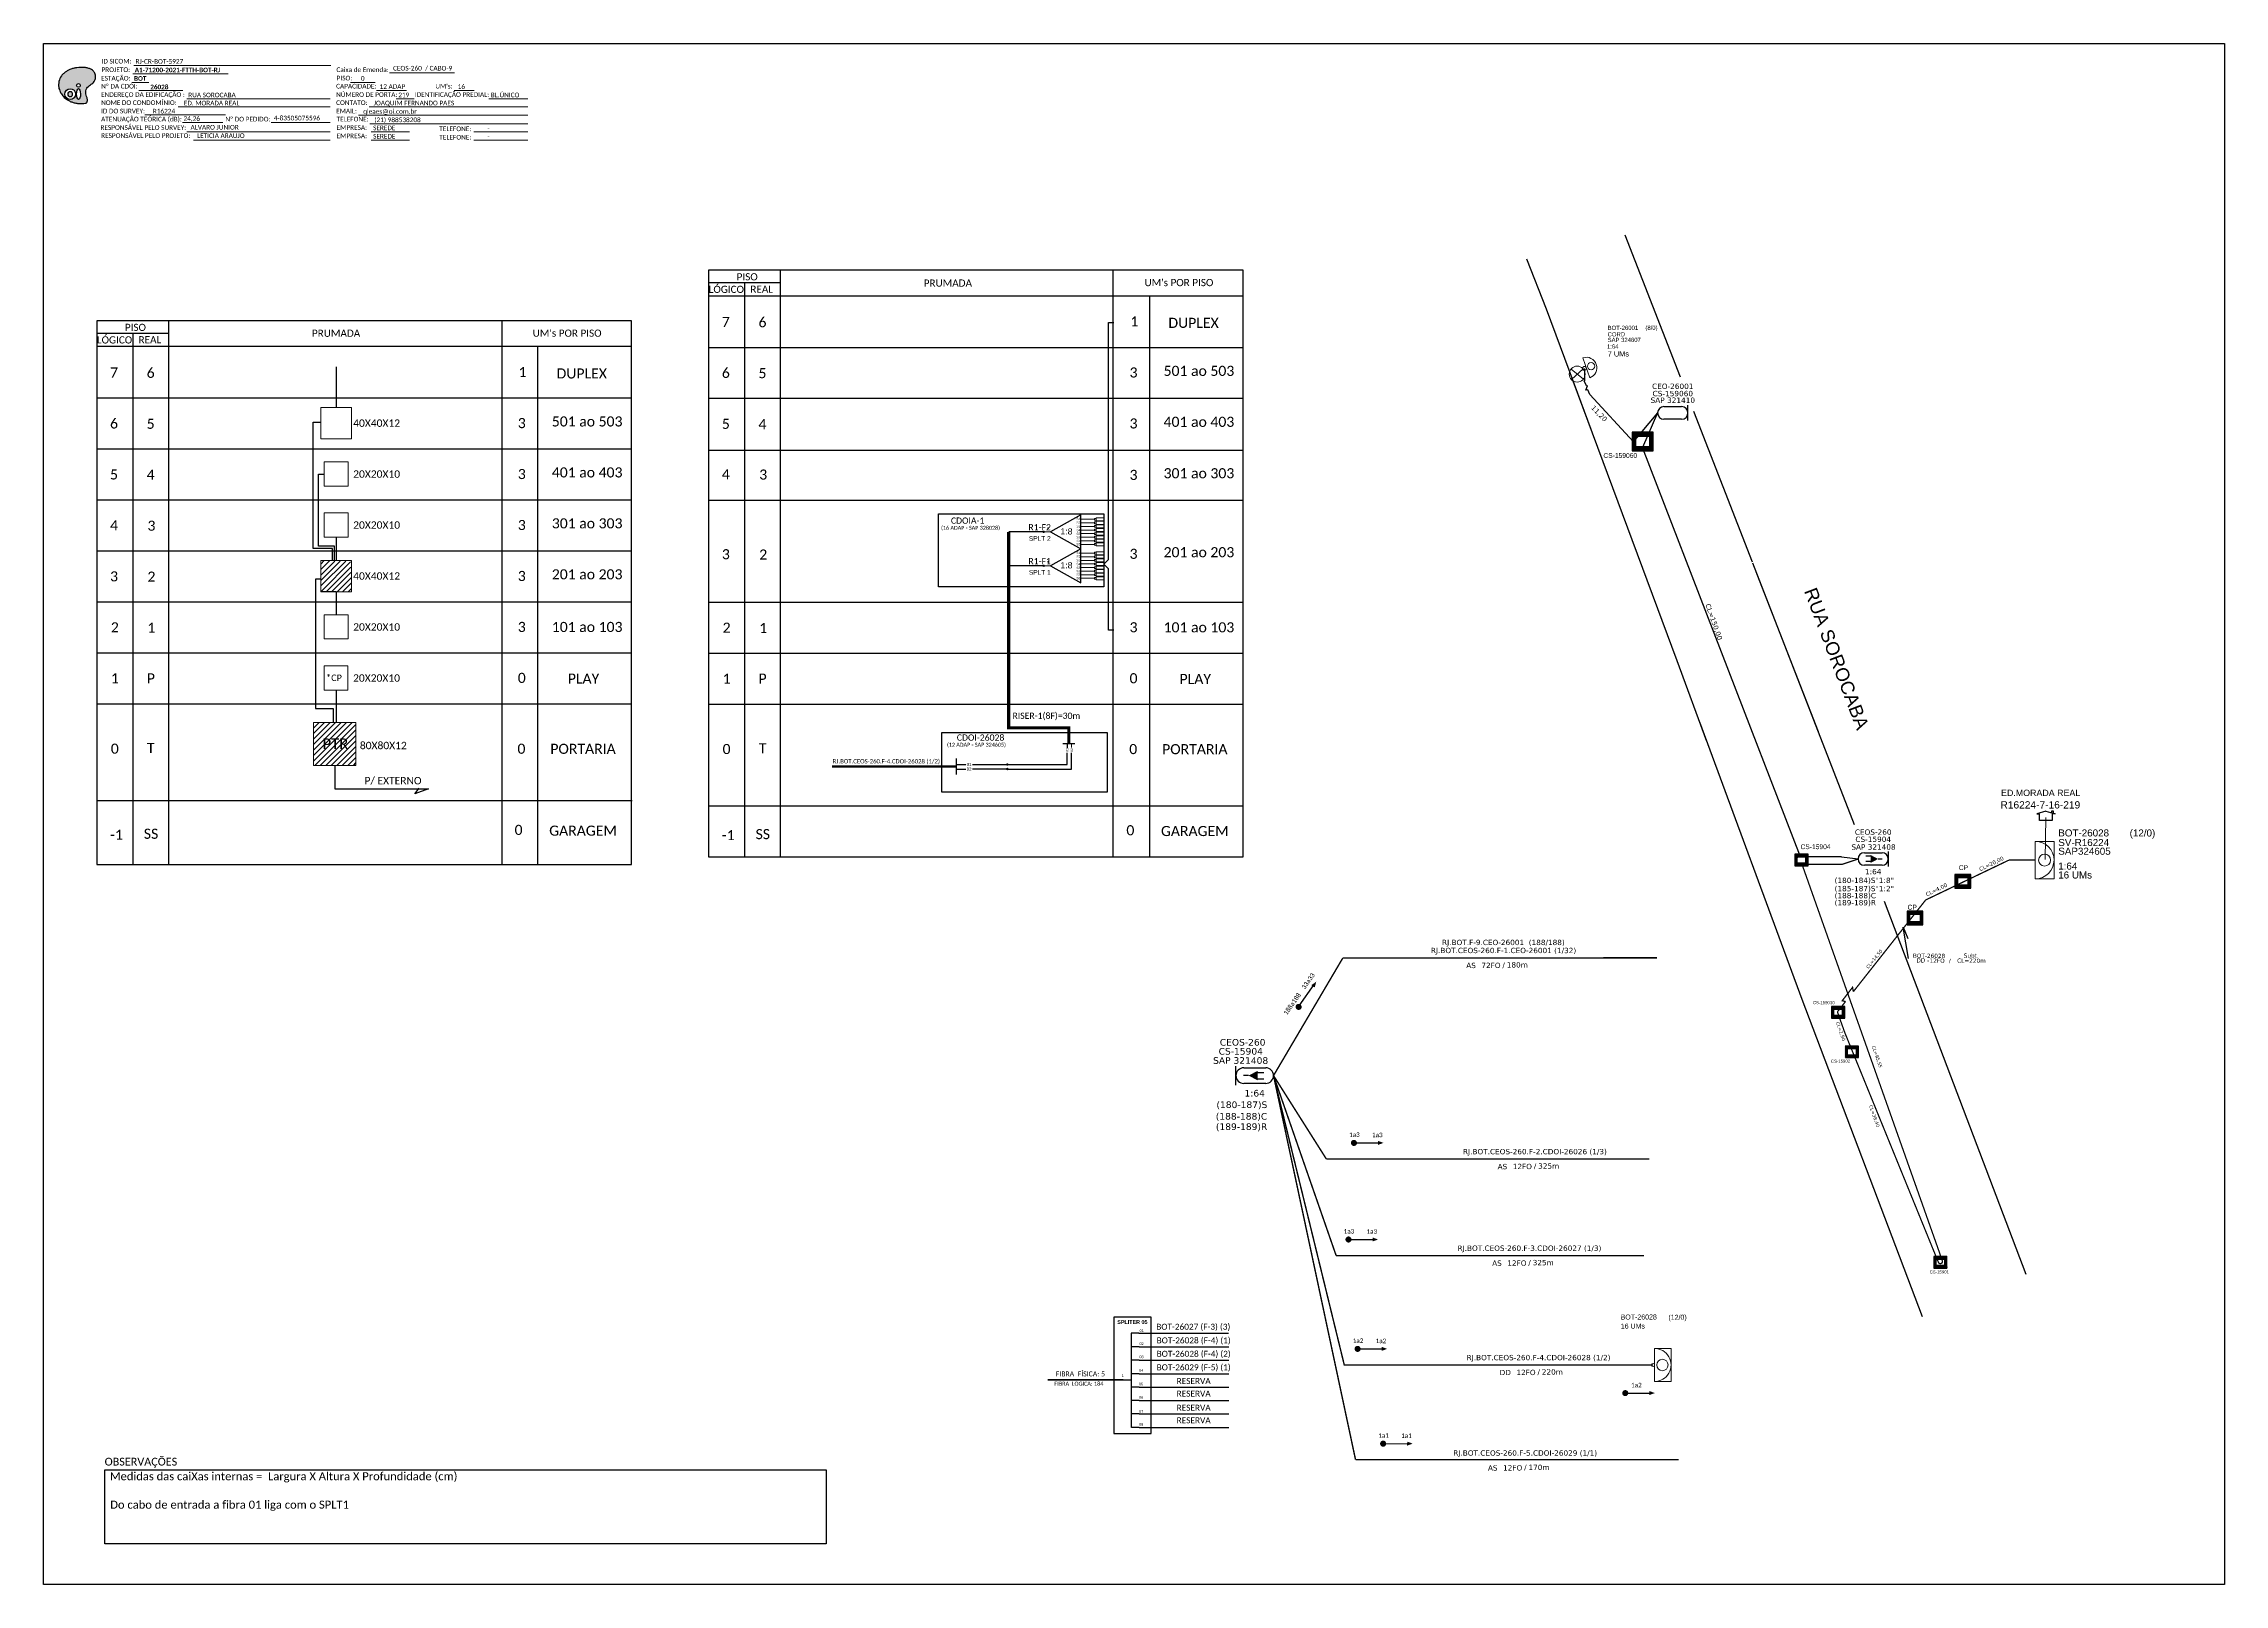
# Paper-space layout 'CDOI-26028' of a CAD drawing. Extents: x 1228 to 2964, y -139 to 1086.
# The model-space entities are those that its viewports show. They can reach past a viewport. Long polylines and large blocks are cut down to what shows.
import ezdxf
from ezdxf.enums import TextEntityAlignment as Align

# ---------------------------------------------------------------- set-up
doc = ezdxf.new("R2010")
doc.units = 0
doc.linetypes.add('PHANTOM2', pattern=[1.25, 0.625, -0.125, 0.125, -0.125, 0.125, -0.125])
for name, color, linetype in [('10.1-Caixas Subterrâneas', 5, 'Continuous'), ('20.4-CEOS', 1, 'Continuous'), ('20.5-CEO', 1, 'Continuous'), ('30.4-Selo', 7, 'Continuous'), ('CAP a instalar', 1, 'Continuous'), ('celulas gpon', 7, 'Continuous'), ('label_cabos', 7, 'Continuous'), ('Legenda', 1, 'Continuous'), ('locais legendas', 7, 'Continuous'), ('QUADRA', 7, 'Continuous'), ('SETA', 7, 'Continuous'), ('Subida Lateral', 5, 'Continuous'), ('surveys', 7, 'Continuous'), ('surveys legendas', 7, 'Continuous')]:
    doc.layers.add(name, color=color, linetype=linetype)
for name, color, linetype, lineweight in [('10.4-Postes', 1, 'Continuous', 0), ("20.0-LEGENDA DOS CDO'S", 1, 'Continuous', 0), ('20.1-CDO_INTERIOR', 1, 'Continuous', 0), ('20.2-CDO_POSTE', 1, 'Continuous', 5), ('40.1-ETIQUETAS', 1, 'Continuous', 20), ('Segmento Logradouro Texto', 238, 'Continuous', 0)]:
    doc.layers.add(name, color=color, linetype=linetype, lineweight=lineweight)
doc.layers.add('DROP DE CLIENTE', color=140, linetype='Continuous', plot=False)
doc.layers.add('EXTRA', color=50, linetype='Continuous', plot=False)
doc.styles.add('ARIAL', font='arial.ttf')
doc.styles.add('DIGICADE', font='arial.ttf')
doc.styles.add('siredit', font='verdana.ttf')
doc.styles.add('WMF-Calibri0', font='calibri.ttf')
doc.styles.add('WMF-Calibri1', font='calibrib.ttf')
doc.linetypes.add('FENCELINE1', pattern='A,0.25,-0.1,[133,ltypeshp.shx,S=0.1,R=0,X=-0.1,Y=0],-0.1,1', length=1.45)
doc.linetypes.add('RESERVA', pattern='A,0.5,-0.15,["RESERVA",Standard,S=0.18,R=0,X=0,Y=-0.1],-1.3', length=1.95)

# ---------------------------------------------------------------- blocks, each defined once
blk = doc.blocks.new('OI')
h = blk.add_hatch(color=40)
edge = h.paths.add_edge_path()
edge.add_spline(control_points=[(4.35, -0.67), (3.92, -0.99), (3.26, -1.5), (2.81, -2.59), (2.9, -3.5), (3.06, -4.27), (3.31, -4.85), (3.37, -5.39), (3.4, -5.88), (3.2, -6.4), (2.54, -6.61), (1.65, -6.63), (0.55, -6.67), (-0.56, -6.42), (-1.61, -6.14), (-2.77, -5.61), (-3.92, -4.77), (-4.89, -3.7), (-5.34, -2.65), (-5.6, -1.94), (-5.85, -0.96), (-5.71, 0.47), (-5.1, 2.02), (-4.14, 3.02), (-3.3, 3.61), (-2.37, 4.16), (-1.36, 4.44), (-0.56, 4.7), (0.79, 4.85), (2.24, 4.97), (3.79, 4.57), (4.67, 4.21), (5.44, 3.65), (5.76, 2.99), (6.03, 2.21), (6.01, 1.46), (5.72, 0.64), (5.31, 0.08), (4.88, -0.38), (4.51, -0.55), (4.35, -0.67)], knot_values=[0, 0, 0, 0, 1.60434, 2.417191, 3.427595, 4.282808, 4.776746, 5.304182, 5.888771, 6.258406, 6.858137, 7.79129, 8.986195, 10.124242, 11.187857, 12.242908, 13.953784, 15.414161, 16.515391, 17.349188, 17.675853, 19.552021, 21.515531, 22.568638, 23.63245, 24.621084, 25.782718, 26.745347, 27.142653, 29.870543, 31.004649, 31.921532, 32.709589, 33.801391, 34.042471, 35.192333, 35.971461, 36.628871, 37.254359, 37.836911, 37.836911, 37.836911, 37.836911], degree=3, periodic=0)
h.paths.add_polyline_path([(1.13, -0.87, -1), (-0.04, -0.87, -1)], flags=16)
edge = h.paths.add_edge_path(flags=16)
edge.add_ellipse((0.56, -3.59), major_axis=(-0.02, 1.71), ratio=0.361305, start_angle=0, end_angle=360)
h.paths.add_polyline_path([(-0.36, -3.62, -1), (-3.8, -3.62, -1)], flags=16)
edge = h.paths.add_edge_path(flags=0)
edge.add_ellipse((-2.08, -3.62), major_axis=(0, 0.885), ratio=0.758294, start_angle=0, end_angle=360)
at = {"color": 40}
for centre, radius in [((-2.08, -3.62), 1.72), ((0.54, -0.87), 0.587)]:
    blk.add_circle(centre, radius, dxfattribs=at)
blk.add_ellipse((-2.08, -3.62), major_axis=(0, 0.885), ratio=0.758294, start_param=-3.141592653589792, end_param=3.141592653589792, dxfattribs=at)
blk.add_ellipse((0.56, -3.59), major_axis=(-0.02, 1.71), ratio=0.361305, dxfattribs=at)
at = {"color": 40, "start_tangent": (-0.800898, -0.598801), "end_tangent": (-0.800898, -0.598801)}
blk.add_spline([(4.35, -0.67), (3.2, -1.78), (2.9, -2.54), (2.92, -3.55), (3.12, -4.38), (3.28, -4.85), (3.37, -5.37), (3.35, -5.95), (3.2, -6.29), (2.66, -6.55), (1.73, -6.63), (0.54, -6.62), (-0.58, -6.41), (-1.6, -6.11), (-2.56, -5.67), (-3.95, -4.67), (-4.89, -3.56), (-5.37, -2.56), (-5.64, -1.78), (-5.72, -1.46), (-5.63, 0.42), (-4.84, 2.22), (-4.13, 2.99), (-3.27, 3.62), (-2.4, 4.09), (-1.3, 4.47), (-0.37, 4.72), (0.02, 4.77), (2.75, 4.8), (3.85, 4.53), (4.69, 4.16), (5.31, 3.68), (5.85, 2.73), (5.93, 2.5), (5.94, 1.35), (5.67, 0.62), (5.29, 0.08), (4.84, -0.36), (4.35, -0.67)], degree=3, dxfattribs=at)
blk = doc.blocks.new('SURVEY_SURVEY')
for p, q in [((0, 0.0000127), (-0.0000126, 0.000009)), ((-0.0000126, 0.000009), (-0.0000086, 0.000009)), ((-0.0000086, 0), (-0.0000086, 0.000009)), ((0.0000086, 0), (-0.0000086, 0)), ((0, 0.0000127), (0.0000126, 0.000009)), ((0.0000084, 0.0000132), (0.0000098, 0.0000132)), ((0.0000084, 0.0000103), (0.0000084, 0.0000132)), ((0.0000126, 0.000009), (0.0000086, 0.000009)), ((0.0000086, 0.000009), (0.0000086, 0)), ((0.0000098, 0.0000132), (0.0000098, 0.0000099))]:
    blk.add_line(p, q)
blk = doc.blocks.new('*U91')
at = {"layer": '20.4-CEOS', "color": 7, "style": 'siredit'}
for tag, p in [('FIBRAS_SPLITTER', (0, 0)), ('FIBRAS_TOP_C', (0, -4.13)), ('RESERVA_FINAIS', (0, -5.46))]:
    blk.add_attdef(tag, p, '', height=1.01, dxfattribs=at)
for tag, p, flags in [('ID_ATIVIDADE', (0, -6.77), 3), ('FATOR', (0, -8.09), 1), ('QTDE', (0, -9.4), 1), ('FID', (0, -10.71), 1)]:
    blk.add_attdef(tag, p, '', height=1.01, dxfattribs=dict(at, flags=flags))
blk = doc.blocks.new('*U93')
at = {"layer": '20.4-CEOS', "color": 7, "style": 'siredit'}
blk.add_attdef('FIBRAS_SPLITTER', (0, 0), '', height=1.01, dxfattribs=at)
for tag, p, flags in [('QTDE', (0, -4.11), 1), ('ID_ATIVIDADE', (0, -1.48), 3), ('FATOR', (0, -2.79), 1), ('FID', (0, -5.42), 1)]:
    blk.add_attdef(tag, p, '', height=1.01, dxfattribs=dict(at, flags=flags))
blk = doc.blocks.new('*X68')
at = {"color": 0, "linetype": 'Continuous'}
for p, q in [((-1.25, 0.34099), (-0.49099, 1.1)), ((-1.25, 0.517767), (-0.667767, 1.1)), ((-1.25, 0.694544), (-0.844544, 1.1)), ((-1.25, 0.87132), (-1.02132, 1.1)), ((-1.25, 1.048097), (-1.198097, 1.1)), ((-1.25, 0.164214), (-0.8035, 0.610714)), ((-1.25, -0.012563), (-0.8035, 0.433937)), ((-1.25, -0.18934), (-0.8035, 0.25716)), ((-1.25, -0.366117), (-0.8035, 0.080383)), ((-0.789214, 0.625), (-0.314214, 1.1)), ((-0.612437, 0.625), (-0.137437, 1.1)), ((-0.43566, 0.625), (0.03934, 1.1)), ((-0.258883, 0.625), (0.216117, 1.1)), ((-0.082107, 0.625), (0.392893, 1.1)), ((0.09467, 0.625), (0.56967, 1.1)), ((0.271447, 0.625), (0.746447, 1.1)), ((0.448223, 0.625), (0.923223, 1.1)), ((0.625, 0.625), (1.1, 1.1)), ((0.801777, 0.625), (1.25, 1.073223)), ((0.8035, 0.449947), (1.25, 0.896447)), ((0.8035, 0.27317), (1.25, 0.71967)), ((0.8035, 0.096393), (1.25, 0.542893)), ((0.8035, -0.080383), (1.25, 0.366117)), ((0.8035, -0.25716), (1.25, 0.18934)), ((0.8035, -0.433937), (1.25, 0.012563)), ((-1.25, -0.542893), (-0.8035, -0.096393)), ((-1.25, -0.71967), (-0.8035, -0.27317)), ((-1.25, -0.896447), (-0.8035, -0.449947)), ((-1.25, -1.073223), (-0.801777, -0.625)), ((-1.1, -1.1), (-0.625, -0.625)), ((-0.923223, -1.1), (-0.448223, -0.625)), ((-0.746447, -1.1), (-0.271447, -0.625)), ((-0.56967, -1.1), (-0.09467, -0.625)), ((-0.392893, -1.1), (0.082107, -0.625)), ((-0.216117, -1.1), (0.258883, -0.625)), ((-0.03934, -1.1), (0.43566, -0.625)), ((0.137437, -1.1), (0.612437, -0.625)), ((0.314214, -1.1), (0.789214, -0.625)), ((0.49099, -1.1), (1.25, -0.34099)), ((0.667767, -1.1), (1.25, -0.517767)), ((0.8035, -0.610714), (1.25, -0.164214)), ((0.844544, -1.1), (1.25, -0.694544)), ((1.02132, -1.1), (1.25, -0.87132)), ((1.198097, -1.1), (1.25, -1.048097))]:
    blk.add_line(p, q, dxfattribs=at)
blk = doc.blocks.new('MANHOLE_MQ')
at = {"color": 0, "linetype": 'Continuous'}
for p, q in [((0.0000062, 0.0000057), (-0.0000063, 0.0000057)), ((-0.0000063, 0.0000057), (-0.0000063, -0.0000053)), ((-0.000004, 0.0000033), (0.000004, 0.0000033)), ((-0.000004, -0.0000029), (-0.000004, 0.0000033)), ((0.000004, 0.0000033), (0.000004, -0.0000029)), ((0.0000062, -0.0000053), (0.0000062, 0.0000057)), ((-0.0000063, -0.0000053), (0.0000062, -0.0000053)), ((0.000004, -0.0000029), (-0.000004, -0.0000029)), ((0.000004, -0.0000029), (0.000004, -0.0000029))]:
    blk.add_line(p, q, dxfattribs=at)
at = {"color": 0, "linetype": 'Continuous', "xscale": 5e-06, "yscale": 5e-06, "zscale": 1e-05}
blk.add_blockref('*X68', (0, 0.0000002), dxfattribs=at)
blk = doc.blocks.new('CDOI_CT_DRT')
at = {"layer": '20.1-CDO_INTERIOR', "color": 0, "lineweight": 18}
blk.add_lwpolyline([(2.13, -2.13), (2.13, 2.12), (0, 2.12), (0, -2.13)], close=True, dxfattribs=at)
blk.add_circle((1.06, 0), 0.68, dxfattribs=at)
blk.add_arc((0, 0), 2.13, 269.9724, 89.9724, dxfattribs=at)
at = {"layer": "20.0-LEGENDA DOS CDO'S", "color": 0, "style": 'ARIAL'}
for tag, p in [('CDO_N', (2.61, 2.69)), ('SAP', (2.61, 0.61)), ('SURVEY', (2.61, 1.6)), ('1:XX', (2.6, -1.08)), ('UMS', (2.6, -2.09))]:
    blk.add_attdef(tag, p, '', height=0.68, rotation=359.9724, dxfattribs=at)
blk.add_attdef('FIBRAS_UTILIZADAS', text='', height=0.68, rotation=359.9724, dxfattribs=at).set_placement((10.32, 2.69), align=Align.CENTER)
blk = doc.blocks.new('*U98')
at = {"layer": '20.5-CEO'}
for p, q in [((-1.56, 1.26), (1.8, 1.26)), ((1.8, -1.13), (-1.56, -1.13))]:
    blk.add_line(p, q, dxfattribs=at)
blk.add_lwpolyline([(3, -1.38), (3, 1.51)], dxfattribs=at)
for centre, start, end in [((-1.56, 0.07), 90, 270), ((1.8, 0.07), 270, 90)]:
    blk.add_arc(centre, 1.2, start, end, dxfattribs=at)
at = {"layer": '20.5-CEO', "color": 7, "style": 'siredit'}
for tag, p in [('LOCAL', (0.12, 4.23)), ('FID', (0.11, 5.61)), ('SAP', (0.12, 2.97)), ('FIBRAS_RESERVA', (0.12, -1.94))]:
    blk.add_attdef(tag, text='', height=1.01, dxfattribs=at).set_placement(p, align=Align.TOP_CENTER)
for tag, flags, p in [('ID_ATIVIDADE', 3, (0.11, -3.51)), ('FATOR', 1, (0.11, -4.82))]:
    blk.add_attdef(tag, text='', height=1.01, dxfattribs=dict(at, flags=flags)).set_placement(p, align=Align.TOP_CENTER)
at = {"layer": '20.5-CEO', "color": 7, "style": 'siredit', "flags": 3}
blk.add_attdef('QTDE', (-4.88, -7.06), '', height=1.01, dxfattribs=at)
blk = doc.blocks.new('*U100')
at = {"color": 0}
blk.add_line((2.14, -0.58), (-2.1, -0.68), dxfattribs=at)
for centre, radius in [((0, 0.38), 0.733), ((0.03, -1.03), 0.393)]:
    blk.add_circle(centre, radius, dxfattribs=at)
blk.add_arc((0.02, -0.63), 2.12, 1.3782, 181.3782, dxfattribs=at)
blk = doc.blocks.new('Inst CDOE-8 CAIXA DIST OPT CDOE 48F_8D C_SPL OPTAP')
at = {"layer": "20.0-LEGENDA DOS CDO'S", "color": 0, "style": 'ARIAL'}
for tag, p, height in [('CORDOALHA', (0.12, 4.02), 0.8), ('FID', (0.12, 5.25), 0.8), ('1:XX', (-0.01, 1.7), 0.8), ('SAP', (0.12, 2.96), 0.8), ('UMS', (0.14, 0.22), 1)]:
    blk.add_attdef(tag, p, '', height=height, rotation=0.118, dxfattribs=at)
at = {"layer": "20.0-LEGENDA DOS CDO'S", "color": 0}
for tag, p, style, flags in [('ID_ATIVIDADE', (0.12, 6.47), 'ARIAL', 3), ('FATOR', (7.92, 6.47), 'ARIAL', 1), ('QTDE', (0.23, -0.97), 'DIGICADE', 3)]:
    blk.add_attdef(tag, p, '', height=0.8, rotation=0.118, dxfattribs=dict(at, style=style, flags=flags))
at = {"layer": "20.0-LEGENDA DOS CDO'S", "color": 0, "style": 'ARIAL'}
blk.add_attdef('FIBRAS_UTILIZADAS', text='', height=0.8, rotation=0.118, dxfattribs=at).set_placement((13.48, 5.26), align=Align.CENTER)
blk = doc.blocks.new('LEGENDA DOS CABOS')
at = {"layer": 'EXTRA', "color": 0, "style": 'siredit'}
for tag, p in [('ID', (4.6, 0.97)), ('XX', (9.03, 0.97))]:
    blk.add_attdef(tag, text='', height=0.48, rotation=359.69, dxfattribs=at).set_placement(p, align=Align.MIDDLE_CENTER)
at = {"layer": 'Legenda', "color": 0, "style": 'siredit'}
for tag, p in [('TIPO_CABO', (1.31, 0)), ('CABO', (4.69, -0.05)), ('/', (6.81, -0.05)), ('METROS', (10.03, -0.05))]:
    blk.add_attdef(tag, text='', height=0.8, rotation=359.69, dxfattribs=at).set_placement(p, align=Align.MIDDLE_CENTER)
blk = doc.blocks.new('SPLT_1-8_SC-APC')
at = {"color": 1}
blk.add_lwpolyline([(-7.37, -2.1), (-17.04, -7.55), (-7.37, -13), (-7.37, -2.1)], dxfattribs=at)
at = {"color": 3, "lineweight": 0}
for points in [[(-2.99, -3.51), (-7.37, -3.51)], [(-7.37, -4.66), (-2.99, -4.66)], [(-7.37, -5.82), (-2.99, -5.82)], [(-7.37, -6.97), (-2.99, -6.97)], [(-2.41, -3.02), (-2.41, -4)], [(-2.41, -3.02), (0, -3.02)], [(-2.41, -4), (0, -4)], [(-2.41, -4.17), (-2.41, -5.16)], [(-2.41, -4.17), (0, -4.17)], [(-2.41, -5.16), (0, -5.16)], [(-2.41, -5.32), (-2.41, -6.31)], [(-2.41, -5.32), (0, -5.32)], [(-2.41, -6.31), (0, -6.31)], [(-2.41, -6.48), (-2.41, -7.46)], [(-2.41, -6.48), (0, -6.48)], [(-7.37, -8.12), (-2.99, -8.12)], [(-7.37, -9.28), (-2.99, -9.28)], [(-7.37, -10.43), (-2.99, -10.43)], [(-7.37, -11.58), (-2.99, -11.58)], [(-2.41, -7.46), (0, -7.46)], [(-2.41, -7.63), (-2.41, -8.62)], [(-2.41, -7.63), (0, -7.63)], [(-2.41, -8.62), (0, -8.62)], [(-2.41, -8.78), (-2.41, -9.77)], [(-2.41, -8.78), (0, -8.78)], [(-2.41, -9.77), (0, -9.77)], [(-2.41, -9.94), (-2.41, -10.92)], [(-2.41, -9.94), (0, -9.94)], [(-2.41, -10.92), (0, -10.92)], [(-2.41, -11.09), (-2.41, -12.08)], [(-2.41, -11.09), (0, -11.09)], [(-2.41, -12.08), (0, -12.08)]]:
    blk.add_lwpolyline(points, dxfattribs=at)
for points in [[(-2.99, -3.22), (-2.41, -3.22), (-2.41, -3.8), (-2.99, -3.8)], [(-2.99, -4.38), (-2.41, -4.38), (-2.41, -4.95), (-2.99, -4.95)], [(-2.99, -5.53), (-2.41, -5.53), (-2.41, -6.1), (-2.99, -6.1)], [(-2.99, -6.68), (-2.41, -6.68), (-2.41, -7.26), (-2.99, -7.26)], [(-2.99, -7.84), (-2.41, -7.84), (-2.41, -8.41), (-2.99, -8.41)], [(-2.99, -8.99), (-2.41, -8.99), (-2.41, -9.56), (-2.99, -9.56)], [(-2.99, -10.14), (-2.41, -10.14), (-2.41, -10.72), (-2.99, -10.72)], [(-2.99, -11.3), (-2.41, -11.3), (-2.41, -11.87), (-2.99, -11.87)]]:
    blk.add_lwpolyline(points, close=True, dxfattribs=at)
at = {"color": 1, "lineweight": 0}
blk.add_lwpolyline([(-17.04, -7.55), (-19.26, -7.55)], dxfattribs=at)
at = {"color": 1, "style": 'ARIAL'}
for s, height, p in [('1:8', 2, (-13.91, -8.4)), ('S1', 0.75, (-8.74, -3.78)), ('S2', 0.75, (-8.74, -4.97)), ('S3', 0.75, (-8.74, -6.18)), ('S4', 0.75, (-8.74, -7.36)), ('S5', 0.75, (-8.74, -8.57)), ('S6', 0.75, (-8.74, -9.69)), ('S7', 0.75, (-8.74, -10.78)), ('S8', 0.75, (-8.74, -11.9))]:
    blk.add_text(s, height=height, dxfattribs=at).set_placement(p)
blk = doc.blocks.new('SPLITTER FUTURO')
blk.add_point((0, 0))
at = {"style": 'ARIAL', "text_generation_flag": 6, "flags": 4}
for tag, p, height in [('SPLT', (-6.22, -4.1), 1.5), ('INSTAL.', (-6.25, -6.09), 1.25)]:
    blk.add_attdef(tag, p, '', height=height, rotation=180, dxfattribs=at)
blk = doc.blocks.new('POLE_POLE')
at = {"layer": '10.4-Postes', "color": 1, "linetype": 'PHANTOM2'}
for points in [[(-0.000008, 0.0000105), (0.0000076, -0.0000022)], [(0.0000072, 0.000011), (-0.0000076, -0.0000027)]]:
    blk.add_lwpolyline(points, dxfattribs=at)
at = {"layer": '10.4-Postes', "color": 1}
blk.add_circle((-0.0000002, 0.0000042), 0.0000101, dxfattribs=at)

msp = doc.modelspace()

# ---------------------------------------------------------------- hatches: boundary and pattern name
h = msp.add_hatch(color=3)
h.dxf.hatch_style = 1
edge = h.paths.add_edge_path()
edge.add_arc((385.69, 405.79), 0.29, 0, 360)
h = msp.add_hatch()
h.set_pattern_fill('ANSI31', color=1, scale=12, style=0)
h.set_pattern_definition([(45, (-631.8238, -82.3122), (-1.0606602, 1.0606602), [])])
h.paths.add_polyline_path([(118.4, 394.5), (107, 394.58), (107.12, 382.8), (118.71, 382.8)])
h.paths.add_polyline_path([(116.37, 383.67), (116.37, 383.67), (116.37, 389.85), (116.37, 389.85)], flags=24)
h = msp.add_hatch(color=3)
h.dxf.hatch_style = 1
edge = h.paths.add_edge_path()
edge.add_arc((385.69, 392.71), 0.29, 0, 360)
h = msp.add_hatch()
h.set_pattern_fill('ANSI31', color=1, scale=10, style=0)
h.set_pattern_definition([(45, (-457.8024, -17.5247), (-0.8838835, 0.8838835), [])])
h.paths.add_polyline_path([(156.27, 370.79), (165.7, 370.79), (165.7, 375.94), (156.27, 375.94)], flags=9)
h = msp.add_hatch()
h.set_pattern_fill('ANSI31', color=1, scale=12, style=0)
h.set_pattern_definition([(45, (-629.8156, -145.0088), (-1.0606602, 1.0606602), [])])
h.paths.add_polyline_path([(104.13, 315.75), (120.41, 315.75), (120.41, 332.26), (104.13, 332.26)])
h.paths.add_polyline_path([(106.53, 320.97), (118.63, 320.97), (118.63, 327.15), (106.53, 327.15)], flags=24)
h = msp.add_hatch(color=3)
h.dxf.hatch_style = 1
edge = h.paths.add_edge_path()
edge.add_arc((371.68, 316.1), 0.308, 0, 360)
h = msp.add_hatch(color=3)
h.dxf.hatch_style = 1
edge = h.paths.add_edge_path()
edge.add_arc((371.68, 314.35), 0.308, 0, 360)

# ---------------------------------------------------------------- linework, layer by layer
at = {"color": 5}
for p, q in [((385.69, 405.79), (372.18, 405.79)), ((385.69, 392.71), (372.18, 392.71))]:
    msp.add_line(p, q, dxfattribs=at)
at = {"color": 1}
msp.add_line((351.91, 318.37), (351.91, 312.21), dxfattribs=at)
at = {"color": 7, "linetype": 'Continuous'}
for p, q in [((419.38, 96.84), (419.38, 60.5)), ((422.32, 96.84), (419.38, 96.84)), ((422.47, 91.58), (419.53, 91.58)), ((422.47, 86.4), (419.53, 86.4)), ((416.33, 78.91), (419.37, 78.91)), ((422.47, 81.2), (419.53, 81.2)), ((422.47, 76.04), (419.53, 76.04)), ((422.47, 70.88), (419.53, 70.88)), ((422.47, 65.7), (419.53, 65.7)), ((422.47, 60.53), (419.53, 60.53))]:
    msp.add_line(p, q, dxfattribs=at)
at = {"color": 10, "linetype": 'Continuous'}
for p, q in [((422.32, 96.84), (456.94, 96.83)), ((422.47, 91.58), (457.09, 91.57)), ((422.47, 86.41), (457.09, 86.4)), ((422.47, 81.21), (457.09, 81.2)), ((422.47, 76.05), (457.09, 76.04)), ((422.47, 70.89), (457.09, 70.88)), ((422.47, 65.71), (457.09, 65.7)), ((422.47, 60.53), (457.09, 60.52))]:
    msp.add_line(p, q, dxfattribs=at)
at = {"color": 1, "linetype": 'Continuous', "lineweight": 60}
msp.add_line((416.33, 78.91), (387.22, 78.82), dxfattribs=at)
msp.add_lwpolyline([(0, 594), (841, 594), (841, 0), (0, 0)], close=True)
at = {"color": 7, "lineweight": 0}
for points in [[(34.35, 582.31), (71.14, 582.31)], [(34.74, 585.59), (110.71, 585.59)], [(133.39, 582.8), (158.52, 582.8)], [(34.06, 579.03), (40.61, 579.03)], [(36.72, 575.96), (53.69, 575.96)], [(55.29, 572.72), (110.55, 572.72)], [(118.34, 579.07), (127.83, 579.07)], [(128.39, 575.96), (140.01, 575.96)], [(135.98, 572.72), (142.92, 572.72)], [(158.33, 575.96), (166, 575.96)], [(171.67, 572.72), (186.71, 572.72)], [(39.04, 566.55), (70.09, 566.55)], [(51.88, 569.61), (110.55, 569.61)], [(53.58, 563.58), (69.09, 563.58)], [(87.81, 563.58), (110.57, 563.58)], [(121.47, 566.38), (186.74, 566.38)], [(125.51, 569.61), (186.74, 569.61)], [(55.29, 560.03), (110.55, 560.03)], [(57.78, 556.79), (110.55, 556.79)], [(125.75, 563.14), (186.74, 563.14)], [(126.36, 560.03), (141.16, 560.03)], [(126.36, 556.79), (141.16, 556.79)], [(165.97, 560.03), (186.74, 560.03)], [(165.97, 556.79), (186.74, 556.79)]]:
    msp.add_lwpolyline(points, dxfattribs=at)
at = {"color": 0}
for points in [[(462.59, 506.71), (256.44, 506.71)], [(284.22, 501.77), (256.44, 501.77)], [(256.44, 496.84), (462.59, 496.84)], [(226.66, 487.2), (20.51, 487.2)], [(48.29, 482.27), (20.51, 482.27)], [(20.51, 477.33), (226.66, 477.33)]]:
    msp.add_lwpolyline(points, dxfattribs=at)
for points in [[(256.44, 506.71), (256.44, 280.45), (462.59, 280.45), (462.59, 506.71)], [(284.22, 280.45), (284.22, 506.71)], [(412.33, 506.71), (412.33, 280.45)], [(270.33, 501.77), (270.33, 280.45)], [(426.57, 280.45), (426.57, 496.84)], [(20.51, 487.2), (20.51, 277.52), (226.66, 277.52), (226.66, 487.2)], [(34.4, 482.27), (34.4, 277.52)], [(48.29, 277.52), (48.29, 487.2)], [(176.75, 487.2), (176.75, 277.52)], [(190.64, 277.52), (190.64, 477.33)], [(256.44, 476.91), (462.59, 476.91)], [(20.51, 457.41), (226.66, 457.41)], [(256.44, 457.27), (462.59, 457.27)], [(20.51, 437.76), (226.66, 437.76)], [(256.44, 437.34), (462.59, 437.34)], [(20.51, 418.12), (226.66, 418.12)], [(256.44, 417.97), (462.59, 417.97)], [(20.51, 398.47), (226.66, 398.47)], [(20.51, 378.82), (226.66, 378.82)], [(256.44, 378.68), (462.59, 378.68)], [(20.51, 359.18), (226.66, 359.18)], [(256.44, 359.04), (462.59, 359.04)], [(20.51, 339.53), (226.66, 339.53)], [(256.44, 339.39), (462.59, 339.39)], [(20.81, 302.18), (226.96, 302.18)], [(256.44, 300.1), (462.59, 300.1)], [(256.44, 280.45), (462.59, 280.45)]]:
    msp.add_lwpolyline(points)
at = {"color": 3}
for points in [[(410.62, 410.56), (410.62, 450.31), (410.62, 453.93), (410.62, 453.93), (410.62, 486.51), (412.68, 486.51)], [(112.81, 469.44), (112.81, 453.67)], [(111.47, 394.81), (111.47, 399.35), (106.18, 399.35), (103.96, 399.35), (103.96, 448.05), (106.87, 448.05)], [(112.13, 394.8), (112.13, 400.3), (106.05, 400.3), (106.05, 428.02), (108.2, 428.02)], [(112.8, 403.79), (112.81, 394.73)], [(412.67, 367.89), (410.69, 367.89), (410.69, 391.56), (408.81, 393.37), (410.69, 395.18), (410.62, 410.56), (410.62, 410.56)], [(106.87, 387.56), (104.85, 387.56), (104.85, 337.68), (111.71, 337.68), (111.71, 332.26)], [(112.81, 382.68), (112.81, 373.82)], [(112.81, 344.81), (112.81, 332.26)], [(351.91, 316.1), (355.7, 316.1)], [(358.18, 316.1), (371.68, 316.1)]]:
    msp.add_lwpolyline(points, dxfattribs=at)
at = {"color": 0, "lineweight": 0}
msp.add_lwpolyline([(118.75, 453.67), (106.87, 453.67), (106.87, 441.62), (118.75, 441.62)], close=True, dxfattribs=at)
msp.add_lwpolyline([(112.81, 441.62), (106.87, 441.62)], dxfattribs=at)
at = {"lineweight": 0}
for points in [[(117.4, 432.76), (108.2, 432.76), (108.2, 423.43), (117.4, 423.43)], [(117.4, 413.11), (108.2, 413.11), (108.2, 403.79), (117.4, 403.79)], [(117.4, 373.82), (108.2, 373.82), (108.2, 364.49), (117.4, 364.49)], [(117.36, 354.13), (108.16, 354.13), (108.16, 344.81), (117.36, 344.81)]]:
    msp.add_lwpolyline(points, close=True, dxfattribs=at)
at = {"color": 1}
for points in [[(345.05, 412.71), (408.81, 412.71), (408.81, 384.59), (345.05, 384.59)], [(346.34, 328.4), (410.1, 328.4), (410.1, 305.46), (346.34, 305.46)]]:
    msp.add_lwpolyline(points, close=True, dxfattribs=at)
at = {"color": 5, "const_width": 1.2}
msp.add_lwpolyline([(372.18, 405.79), (372.18, 330.19), (395.37, 330.19), (395.37, 324.16)], dxfattribs=at)
at = {"color": 1, "lineweight": 0}
for points in [[(118.75, 394.73), (106.87, 394.73), (106.87, 382.68), (118.75, 382.68)], [(104.13, 332.26), (120.41, 332.26), (120.41, 315.75), (104.13, 315.75)]]:
    msp.add_lwpolyline(points, close=True, dxfattribs=at)
at = {"color": 1}
for points in [[(112.81, 382.68), (106.87, 382.68)], [(112.27, 315.75), (112.27, 306.65), (148.44, 306.65)], [(143.14, 304.74), (144.83, 306.94)], [(148.44, 306.65), (143.14, 304.74)]]:
    msp.add_lwpolyline(points, dxfattribs=at)
at = {"color": 5}
for points in [[(371.68, 316.1), (394.69, 316.1), (394.69, 320.61)], [(371.98, 314.35), (396.43, 314.34), (396.43, 320.61)], [(393.07, 324.16), (397.66, 324.16)]]:
    msp.add_lwpolyline(points, dxfattribs=at)
at = {"color": 5, "linetype": 'RESERVA', "ltscale": 4}
msp.add_lwpolyline([(394.69, 324.16), (394.69, 322.57)], dxfattribs=at)
at = {"color": 5, "lineweight": 0}
msp.add_lwpolyline([(396.43, 324.16), (396.43, 322.61)], dxfattribs=at)
at = {"color": 1}
msp.add_lwpolyline([(304.03, 315.29, 0.96, 0.96, 0), (351.91, 315.29, 0.96, 0.96, 0)], format="xyseb", dxfattribs=at)
at = {"color": 2}
for points in [[(351.91, 314.35), (355.7, 314.35)], [(371.86, 314.35), (358.18, 314.35)]]:
    msp.add_lwpolyline(points, dxfattribs=at)
at = {"color": 7}
msp.add_lwpolyline([(719.24, 241.33), (717.12, 253.36), (718.87, 249.04)], dxfattribs=at)
at = {"const_width": 1.17}
for points in [[(483.65, 222.16, 1), (484.32, 223.12, 1)], [(504.74, 170.2, 1), (505.91, 170.2, 1)], [(502.63, 132.97, 1), (503.8, 132.96, 1)], [(506.15, 90.8, 1), (507.32, 90.8, 1)], [(516, 54.26, 1), (517.17, 54.26, 1)]]:
    msp.add_lwpolyline(points, format="xyb", close=True, dxfattribs=at)
at = {"color": 7}
msp.add_lwpolyline([(412.71, 58.17), (427.17, 58.17), (427.17, 103.07), (412.71, 103.07)], close=True, dxfattribs=at)
at = {"color": 7, "const_width": 1.17}
msp.add_lwpolyline([(609.37, 73.75, 1), (610.54, 73.75, 1)], format="xyb", close=True, dxfattribs=at)
at = {"color": 0}
msp.add_lwpolyline([(23.56, 44.2), (301.81, 44.2), (301.81, 15.6), (23.56, 15.6)], close=True, dxfattribs=at)
at = {"color": 3}
for centre, radius in [((385.69, 405.79), 0.29), ((385.69, 392.71), 0.29), ((371.68, 316.1), 0.308), ((371.68, 314.35), 0.308)]:
    msp.add_circle(centre, radius, dxfattribs=at)
at = {"layer": '20.4-CEOS', "color": 5}
for p, q in [((702.17, 282.09), (708.97, 282.09)), ((708.97, 277.24), (702.17, 277.24)), ((462.82, 199.18), (471.29, 199.18)), ((471.29, 193.15), (462.82, 193.15))]:
    msp.add_line(p, q, dxfattribs=at)
for points in [[(704.77, 280.72), (702.7, 280.72)], [(704.77, 278.7), (702.7, 278.7)], [(707.45, 279.67), (709.09, 279.67)], [(711.4, 282.59), (711.4, 276.74)], [(459.8, 192.52), (459.8, 199.8)], [(464.72, 196.16), (462.68, 196.16)], [(468.06, 197.36), (470.63, 197.36)], [(468.06, 194.85), (470.63, 194.85)]]:
    msp.add_lwpolyline(points, dxfattribs=at)
for points in [[(707.45, 279.67, 0, 3, 0), (704.64, 279.67, 3, 3, 0)], [(464.72, 196.16, 0, 3.73, 0), (468.21, 196.16, 3.73, 3.73, 0)]]:
    msp.add_lwpolyline(points, format="xyseb", dxfattribs=at)
for centre, radius, start, end in [((702.17, 279.67), 2.43, 90, 270), ((708.97, 279.67), 2.43, 270, 90), ((462.82, 196.16), 3.02, 90, 270), ((471.29, 196.16), 3.02, 270, 90)]:
    msp.add_arc(centre, radius, start, end, dxfattribs=at)
at = {"layer": '40.1-ETIQUETAS', "color": 1}
msp.add_lwpolyline([(621.25, 90.97), (627.63, 90.97), (627.63, 78.2), (621.25, 78.2)], close=True, dxfattribs=at)
for centre, major_axis, start_param, end_param in [((620.66, 84.59), (-0.417, 0.417), 2.356194490191767, 8.639379797371353), ((621.25, 84.59), (-4.51, 4.51), 2.356194, 5.497787), ((624.27, 84.59), (1.55, 1.55), 3.926991, 10.210176)]:
    msp.add_ellipse(centre, major_axis=major_axis, ratio=1, start_param=start_param, end_param=end_param, dxfattribs=at)
at = {"layer": 'CAP a instalar', "color": 7, "linetype": 'FENCELINE1', "ltscale": 5}
msp.add_line((594.21, 468.79), (594.21, 463.97), dxfattribs=at)
at = {"layer": 'CAP a instalar', "color": 7, "ltscale": 5}
for p, q in [((613.09, 440.52), (596.25, 458.78)), ((622.44, 451.66), (613.01, 440.44)), ((622.44, 451.66), (616.57, 438.37)), ((677.48, 280.55), (616.57, 438.37)), ((693.36, 280.55), (677.48, 280.55)), ((693.36, 280.55), (699.74, 279.67))]:
    msp.add_line(p, q, dxfattribs=at)
at = {"layer": 'CAP a instalar', "linetype": 'FENCELINE1', "ltscale": 5, "const_width": 0.407}
msp.add_lwpolyline([(593.29, 465.09), (593.29, 465.09)], dxfattribs=at)
at = {"layer": 'CAP a instalar', "color": 1, "ltscale": 5, "const_width": 0.487}
for points in [[(678.11, 277.63), (732.23, 124.8)], [(693.64, 277.63), (678.11, 277.63)], [(693.64, 277.63), (699.74, 279.67)], [(757.91, 279.24), (725.81, 263.87), (697.9, 228.51)], [(768.09, 279.23), (757.91, 279.24)], [(694.89, 224.7), (693.63, 225.02), (697.62, 230.21), (697.9, 228.51)], [(694.89, 224.7), (691.76, 220.74)], [(694.58, 212.81), (691.76, 220.74)], [(730.74, 124.09), (694.58, 212.81)]]:
    msp.add_lwpolyline(points, dxfattribs=at)
at = {"layer": 'CAP a instalar', "color": 7, "linetype": 'FENCELINE1', "ltscale": 7, "const_width": 0.547}
for points in [[(474.31, 196.16), (501.04, 241.5)], [(501.04, 241.5), (622.16, 241.55)]]:
    msp.add_lwpolyline(points, dxfattribs=at)
at = {"layer": 'CAP a instalar', "color": 8, "linetype": 'FENCELINE1', "ltscale": 7, "const_width": 0.547}
for points in [[(505.94, 48.06), (474.31, 196.16), (474.31, 196.16)], [(494.68, 164), (474.31, 196.16)], [(498.46, 126.76), (474.31, 196.16)], [(494.68, 164), (619.25, 164)], [(498.46, 126.76), (617.14, 126.76)], [(519.61, 84.58), (519.61, 84.58)], [(505.94, 48.06), (630.51, 48.06)], [(529.46, 48.04), (529.46, 48.04)]]:
    msp.add_lwpolyline(points, dxfattribs=at)
at = {"layer": 'CAP a instalar', "color": 1, "ltscale": 7, "const_width": 0.547}
for points in [[(501.6, 84.58), (474.31, 196.16)], [(501.33, 84.59), (620.66, 84.59)]]:
    msp.add_lwpolyline(points, dxfattribs=at)
at = {"layer": 'CAP a instalar', "color": 1, "ltscale": 5, "const_width": 0.487}
msp.add_lwpolyline([(732.23, 124.8, -0.942998), (730.74, 124.09, -1.692419)], format="xyb", dxfattribs=at)
at = {"layer": 'DROP DE CLIENTE', "linetype": 'ByBlock', "lineweight": 0}
msp.add_lwpolyline([(772.15, 295.6), (771.88, 279.49)], dxfattribs=at)
at = {"layer": 'QUADRA', "color": 4}
for points in [[(609.79, 520.25), (631.08, 465.58)], [(590.4, 462.6), (579.62, 491.64), (572.05, 510.91)], [(641.47, 324.92), (629.98, 356.01), (589.91, 463.93)], [(596.85, 445.23), (590.4, 462.6)], [(636.23, 452.33), (658.84, 394.25)], [(659.01, 393.8), (698.25, 293)], [(660.69, 389.5), (684.33, 328.77)], [(724.58, 103.19), (678.2, 225.51), (638.72, 332.36)], [(709.77, 263.4), (764.46, 119.57)]]:
    msp.add_lwpolyline(points, dxfattribs=at)
at = {"layer": 'SETA', "color": 7}
for points in [[(484.24, 223), (490.03, 231.25)], [(609.95, 73.75), (620.03, 73.75)]]:
    msp.add_lwpolyline(points, dxfattribs=at)
at = {"layer": 'SETA'}
for points in [[(505.32, 170.2), (515.4, 170.19)], [(503.21, 132.96), (513.28, 132.95)], [(506.73, 90.8), (516.8, 90.79)], [(516.58, 54.26), (526.65, 54.25)]]:
    msp.add_lwpolyline(points, dxfattribs=at)
at = {"layer": 'SETA', "color": 7}
for points in [[(488.91, 231.04), (490.79, 232.35), (490.19, 230.14)], [(619.22, 74.55), (621.36, 73.77), (619.22, 72.99)]]:
    msp.add_solid(points, dxfattribs=at)
at = {"layer": 'SETA'}
for points in [[(514.59, 170.99), (516.73, 170.21), (514.59, 169.43)], [(512.48, 133.75), (514.62, 132.97), (512.48, 132.19)], [(515.99, 91.59), (518.14, 90.8), (515.99, 90.02)], [(525.85, 55.05), (527.99, 54.27), (525.84, 53.49)]]:
    msp.add_solid(points, dxfattribs=at)
at = {"layer": 'Subida Lateral', "color": 5}
for p, q in [((594.95, 462.04), (594.13, 464.03)), ((594.81, 460.35), (595.38, 462.11)), ((595.52, 460.58), (594.81, 460.35)), ((595.38, 462.11), (594.95, 462.04)), ((596.25, 458.78), (595.52, 460.58))]:
    msp.add_line(p, q, dxfattribs=at)

# ---------------------------------------------------------------- block references
at = {"color": 7, "xscale": 1.213923925138498, "yscale": 1.213923925184645, "zscale": 1.213923925163967, "rotation": 0.1532896023337312}
msp.add_blockref('OI', (12.77, 578.94), dxfattribs=at)
at = {"color": 3, "xscale": 1.200000000000003, "yscale": 1.200000000000003, "zscale": 1.2}
for p in [(408.81, 414.85), (408.81, 401.77)]:
    msp.add_blockref('SPLT_1-8_SC-APC', p, dxfattribs=at)
ref = msp.add_blockref('SPLITTER FUTURO', (387.45, 407.25), dxfattribs=dict(xscale=1.200000000000003, yscale=1.200000000000003, zscale=1.2))
ref.add_attrib('SPLT', 'SPLT 2', (379.98, 402.33), dxfattribs={"height": 1.8, "rotation": 180, "style": 'ARIAL', "text_generation_flag": 6})
ref = msp.add_blockref('SPLITTER FUTURO', (387.45, 394.17), dxfattribs=dict(xscale=1.200000000000003, yscale=1.200000000000003, zscale=1.2))
ref.add_attrib('SPLT', 'SPLT 1', (379.98, 389.26), dxfattribs={"height": 1.8, "rotation": 180, "style": 'ARIAL', "text_generation_flag": 6})
at = {"layer": '10.1-Caixas Subterrâneas', "color": 30}
for p, xscale, yscale, zscale, rotation in [((616.64, 440.75), 652776.409571537, 652776.409571537, 652776.409571537, 180.0000000000613), ((677.88, 279.38), 404734.5139317345, 404734.5139317344, 404734.5139317344, 180.0000000000614), ((740.1, 271.14), 487551.6713380589, 487551.6713380589, 487551.6713380589, 180.0000000000614), ((721.69, 257.02), 487551.6713380589, 487551.6713380589, 487551.6713380589, 180.0000000000614), ((692.03, 220.64), 404734.5139317345, 404734.5139317344, 404734.5139317344, 180.0000000000614), ((697.34, 205.42), 404734.5139317345, 404734.5139317344, 404734.5139317344, 180.0000000000614), ((731.48, 124.26), 404734.5139317345, 404734.5139317344, 404734.5139317344, 180.0000000000614)]:
    msp.add_blockref('MANHOLE_MQ', p, dxfattribs=dict(at, xscale=xscale, yscale=yscale, zscale=zscale, rotation=rotation))
at = {"layer": '10.4-Postes', "color": 1, "xscale": 303775.4057045971, "yscale": 303775.4057045971, "zscale": 303775.4057045971}
msp.add_blockref('POLE_POLE', (591.48, 465.32), dxfattribs=at)
at = {"layer": "20.0-LEGENDA DOS CDO'S", "color": 7, "lineweight": 0}
ref = msp.add_blockref('Inst CDOE-8 CAIXA DIST OPT CDOE 48F_8D C_SPL OPTAP', (602.91, 472.94), dxfattribs=dict(at, xscale=2.035809391586241, yscale=2.035809391586241, zscale=2.035809391586247))
ref.add_attrib('FID', 'BOT-26001', (603.16, 483.62), dxfattribs={"color": 0, "height": 1.629, "rotation": 0.11799, "style": 'ARIAL'})
ref.add_attrib('CORDOALHA', 'CORD', (603.16, 481.13), dxfattribs={"color": 0, "height": 1.629, "rotation": 0.11799, "style": 'ARIAL'})
ref.add_attrib('SAP', 'SAP 324607', (603.17, 478.97), dxfattribs={"color": 0, "height": 1.629, "rotation": 0.11799, "style": 'ARIAL'})
ref.add_attrib('1:XX', '1:64', (602.89, 476.4), dxfattribs={"color": 0, "height": 1.629, "rotation": 0.11799, "style": 'ARIAL'})
ref.add_attrib('UMS', '7 UMs', (603.2, 473.38), dxfattribs={"color": 0, "height": 2.036, "rotation": 0.11799, "style": 'ARIAL'})
ref.add_attrib('FIBRAS_UTILIZADAS', '(8/0)', dxfattribs={"color": 0, "height": 1.629, "rotation": 0.11799, "style": 'ARIAL'}).set_placement((620.07, 483.65), align=Align.CENTER)
at = {"layer": '20.1-CDO_INTERIOR'}
ref = msp.add_blockref('CDOI_CT_DRT', (768.09, 279.23), dxfattribs=dict(at, xscale=3.390498579447467, yscale=3.390498579447453, zscale=3.390498579447459))
ref.add_attrib('CDO_N', 'BOT-26028', (776.94, 288.36), dxfattribs={"layer": "20.0-LEGENDA DOS CDO'S", "color": 1, "height": 2.712, "rotation": 359.97241, "style": 'ARIAL'})
ref.add_attrib('FIBRAS_UTILIZADAS', '            (12/0)', dxfattribs={"layer": "20.0-LEGENDA DOS CDO'S", "color": 1, "height": 2.7124, "rotation": 359.97241, "style": 'ARIAL'}).set_placement((803.09, 288.34), align=Align.CENTER)
ref.add_attrib('SURVEY', 'SV-R16224', (776.95, 284.66), dxfattribs={"layer": "20.0-LEGENDA DOS CDO'S", "color": 1, "height": 2.712, "rotation": 359.97241, "style": 'ARIAL'})
ref.add_attrib('SAP', 'SAP324605', (776.94, 281.31), dxfattribs={"layer": "20.0-LEGENDA DOS CDO'S", "color": 1, "height": 2.712, "rotation": 359.97241, "style": 'ARIAL'})
ref.add_attrib('1:XX', '1:64', (776.91, 275.58), dxfattribs={"layer": "20.0-LEGENDA DOS CDO'S", "color": 1, "height": 2.712, "rotation": 359.97241, "style": 'ARIAL'})
ref.add_attrib('UMS', '16 UMs', (776.91, 272.14), dxfattribs={"layer": "20.0-LEGENDA DOS CDO'S", "color": 1, "height": 2.712, "rotation": 359.97241, "style": 'ARIAL'})
at = {"layer": '20.2-CDO_POSTE', "color": 7, "xscale": 1.915589758586037, "yscale": 1.915589758586037, "zscale": 1.915589758586041, "rotation": 287.3254601562214}
msp.add_blockref('*U100', (596.07, 469.43), dxfattribs=at)
at = {"layer": '20.4-CEOS', "color": 0, "lineweight": 0}
ref = msp.add_blockref('*U91', (690.68, 270.4), dxfattribs=dict(at, xscale=2.035809391586241, yscale=2.035809391586241, zscale=2.035809391586247))
ref.add_attrib('FIBRAS_SPLITTER', '(180-184)S"1:8"', (690.68, 270.4), dxfattribs={"color": 7, "height": 2.0555, "style": 'siredit'})
ref.add_attrib('FIBRAS_TOP_C', '(188-188)C', (690.68, 264.52), dxfattribs={"color": 7, "height": 2.056, "style": 'siredit'})
ref.add_attrib('RESERVA_FINAIS', '(189-189)R', (690.68, 261.8), dxfattribs={"color": 7, "height": 2.056, "style": 'siredit'})
at = {"layer": '20.4-CEOS', "color": 0, "lineweight": 0, "xscale": 2.035809391586241, "yscale": 2.035809391586241, "zscale": 2.035809391586247}
msp.add_blockref('*U93', (690.68, 267.23), dxfattribs=at).add_auto_attribs({'FIBRAS_SPLITTER': '(185-187)S"1:2"'})
at = {"layer": '20.5-CEO', "color": 7, "lineweight": 0}
ref = msp.add_blockref('*U98', (628.04, 451.52), dxfattribs=dict(at, xscale=2.035809391586241, yscale=2.035809391586241, zscale=2.035809391586247))
ref.add_attrib('LOCAL', 'CS-159060', dxfattribs={"color": 7, "height": 2.064, "style": 'siredit'}).set_placement((628.29, 460.14), align=Align.TOP_CENTER)
ref.add_attrib('SAP', 'SAP 321410', dxfattribs={"color": 7, "height": 2.064, "style": 'siredit'}).set_placement((628.29, 457.58), align=Align.TOP_CENTER)
ref.add_attrib('FID', 'CEO-26001', dxfattribs={"layer": '20.4-CEOS', "color": 7, "height": 2.056, "style": 'siredit'}).set_placement((628.27, 462.94), align=Align.TOP_CENTER)
at = {"layer": 'label_cabos', "color": 0, "lineweight": 0}
ref = msp.add_blockref('LEGENDA DOS CABOS', (720.27, 239.71), dxfattribs=dict(at, xscale=1.614984765680219, yscale=1.614984765680219, zscale=1.614984765680216))
ref.add_attrib('ID', 'BOT-26028', dxfattribs={"color": 0, "height": 1.615, "rotation": 359.69001, "style": 'siredit'}).set_placement((727.12, 242.34), align=Align.MIDDLE_CENTER)
ref.add_attrib('CABO', '12FO', dxfattribs={"color": 0, "height": 1.615, "rotation": 359.69001, "style": 'siredit'}).set_placement((730.23, 240.47), align=Align.MIDDLE_CENTER)
ref.add_attrib('METROS', 'CL=220m', dxfattribs={"color": 0, "height": 1.615, "rotation": 359.69001, "style": 'siredit'}).set_placement((743.46, 240.47), align=Align.MIDDLE_CENTER)
ref.add_attrib('XX', 'Subt.', dxfattribs={"color": 0, "height": 1.615, "rotation": 359.69001, "style": 'siredit'}).set_placement((743.38, 242.41), align=Align.MIDDLE_CENTER)
ref.add_attrib('/', '/', dxfattribs={"color": 0, "height": 1.61, "rotation": 359.69001, "style": 'siredit'}).set_placement((735.12, 240.47), align=Align.MIDDLE_CENTER)
ref.add_attrib('TIPO_CABO', 'DD -', dxfattribs={"color": 0, "height": 1.615, "rotation": 359.69001, "style": 'siredit'}).set_placement((724.7, 240.55), align=Align.MIDDLE_CENTER)
at = {"layer": 'surveys', "color": 255, "xscale": 280909.1789451166, "yscale": 280909.1789451166, "zscale": 280909.1789451166}
msp.add_blockref('SURVEY_SURVEY', (772.16, 294.55), dxfattribs=at)

# ---------------------------------------------------------------- texts
at = {"color": 7, "lineweight": 0, "style": 'WMF-Calibri0'}
for s, height, p in [('ESTAÇÃO:', 1.793, (22.17, 579.78)), ('PROJETO: ', 1.793, (22.34, 583.06)), ('ID SICOM:', 1.793, (22.34, 586.34)), ('Caixa de Emenda:', 1.7927, (112.93, 583.06)), ('PISO:', 1.793, (113, 579.82)), ('ENDEREÇO DA EDIFICAÇÃO :', 1.7927, (22.17, 573.47)), ('Nº DA CDOI:', 1.7927, (22.17, 576.71)), ('NOME DO CONDOMÍNIO:', 1.7927, (22.17, 570.36)), ('CAPACIDADE:', 1.7927, (112.82, 576.71)), ('CONTATO:', 1.793, (112.82, 570.36)), ('NÚMERO DE PORTA:', 1.7927, (112.82, 573.47)), ('IDENTIFICAÇÃO PREDIAL:', 1.7927, (143.19, 573.47)), ("UM's:", 1.793, (151.07, 576.71)), ('ATENUAÇÃO TEÓRICA (dB):', 1.7927, (22.17, 564.01)), ('ID DO SURVEY:', 1.7927, (22.17, 567.12)), ('Nº DO PEDIDO:', 1.7927, (70.1, 564.01)), ('EMAIL:', 1.793, (112.82, 567.12)), ('TELEFONE:', 1.793, (113, 564.01)), ('RESPONSÁVEL PELO SURVEY:', 1.7927, (21.93, 560.77)), ('RESPONSÁVEL PELO PROJETO:', 1.7927, (22.17, 557.66)), ('EMPRESA:', 1.793, (113, 560.77)), ('EMPRESA:', 1.793, (113, 557.54)), ('TELEFONE:', 1.793, (152.61, 560.27)), ('TELEFONE:', 1.793, (152.61, 557.03))]:
    msp.add_text(s, height=height, dxfattribs=at).set_placement(p)
at = {"color": 7}
for s, height, style, p in [('BOT', 1.793, 'WMF-Calibri1', (34.85, 579.68)), ('A1-71200-2021-FTTH-BOT-RJ', 1.7927, 'WMF-Calibri1', (35.15, 582.96)), ('0', 1.79, 'WMF-Calibri0', (122.36, 579.72)), ('CEOS-260  / CABO-9', 1.7927, 'WMF-Calibri0', (134.78, 583.64)), ('ED. MORADA REAL', 1.7927, 'WMF-Calibri0', (54.08, 570.19)), ('RUA SOROCABA', 1.7927, 'WMF-Calibri0', (55.8, 573.31)), ('JOAQUIM FERNANDO PAES ', 1.7927, 'WMF-Calibri0', (127.29, 570.21)), ('12 ADAP', 1.793, 'WMF-Calibri0', (129.57, 576.58)), ('219', 1.793, 'WMF-Calibri0', (136.79, 573.32)), ('16', 1.793, 'WMF-Calibri0', (159.69, 576.56)), ('BL.ÚNICO', 1.793, 'WMF-Calibri0', (172.43, 573.32)), ('R16224', 1.793, 'WMF-Calibri0', (42.13, 567.08)), ('24,26 ', 1.793, 'WMF-Calibri0', (53.95, 564.25)), ('4-83505075596', 1.7927, 'WMF-Calibri0', (88.75, 564.42)), ('qleaes@oi.com.br', 1.7927, 'WMF-Calibri0', (123.25, 566.97)), ('(21) 988538208', 1.7927, 'WMF-Calibri0', (127.53, 563.74)), ('ALVARO JUNIOR', 1.7927, 'WMF-Calibri0', (56.69, 560.87)), ('LETICIA ARAUJO', 1.7927, 'WMF-Calibri0', (59.18, 557.63)), ('SEREDE', 1.793, 'WMF-Calibri0', (127.07, 560.63)), ('SEREDE', 1.793, 'WMF-Calibri0', (127.07, 557.39)), ('       -', 1.793, 'WMF-Calibri0', (166.67, 560.63)), ('       -    ', 1.7927, 'WMF-Calibri0', (166.67, 557.39)), ('DUPLEX', 3.888, 'WMF-Calibri0', (433.78, 484.42)), ('DUPLEX', 3.888, 'WMF-Calibri0', (197.85, 464.91)), ('501 ao 503', 3.888, 'WMF-Calibri0', (431.91, 465.91)), ('40X40X12', 2.847, 'WMF-Calibri0', (119.38, 446.28)), ('501 ao 503', 3.888, 'WMF-Calibri0', (195.98, 446.41)), ('401 ao 403', 3.888, 'WMF-Calibri0', (431.91, 446.27)), ('20X20X10', 2.847, 'WMF-Calibri0', (119.38, 426.64)), ('401 ao 403', 3.888, 'WMF-Calibri0', (195.98, 426.76)), ('301 ao 303', 3.888, 'WMF-Calibri0', (431.91, 426.44)), ('20X20X10', 2.847, 'WMF-Calibri0', (119.38, 406.99)), ('301 ao 303', 3.888, 'WMF-Calibri0', (195.98, 407.12)), ('201 ao 203', 3.888, 'WMF-Calibri0', (431.91, 396)), ('40X40X12', 2.847, 'WMF-Calibri0', (119.38, 387.34)), ('201 ao 203', 3.888, 'WMF-Calibri0', (195.98, 387.47)), ('20X20X10', 2.847, 'WMF-Calibri0', (119.38, 367.7)), ('101 ao 103', 3.888, 'WMF-Calibri0', (195.98, 367.18)), ('101 ao 103', 3.888, 'WMF-Calibri0', (431.91, 367.04)), ('20X20X10', 2.847, 'WMF-Calibri0', (119.34, 348.01)), ('PLAY', 3.888, 'WMF-Calibri0', (202.14, 347.27)), ('PLAY', 3.888, 'WMF-Calibri0', (438.07, 347.12)), ('PTR', 4.119, 'WMF-Calibri0', (107.56, 322.02)), ('80X80X12', 2.847, 'WMF-Calibri0', (121.96, 322)), ('PORTARIA', 3.888, 'WMF-Calibri0', (195.41, 320.2)), ('PORTARIA', 3.888, 'WMF-Calibri0', (431.34, 320.06)), ('P/ EXTERNO', 2.847, 'WMF-Calibri0', (123.74, 308.44)), ('GARAGEM', 3.888, 'WMF-Calibri0', (194.97, 288.65)), ('GARAGEM', 3.888, 'WMF-Calibri0', (430.9, 288.5))]:
    msp.add_text(s, height=height, dxfattribs=dict(at, style=style)).set_placement(p)
at = {"color": 7, "style": 'WMF-Calibri1'}
msp.add_text('26028', height=1.793, dxfattribs=at).set_placement((44.64, 576.4), align=Align.CENTER)
at = {"color": 0, "style": 'WMF-Calibri0'}
for s, p in [('     PISO', (262.4, 502.74)), ('  LÓGICO', (254.55, 497.91)), ('    REAL', (268.66, 497.97)), ('PRUMADA', (339.41, 500.32)), ("UM's POR PISO", (424.55, 500.51)), ('  LÓGICO', (18.61, 478.41)), ('     PISO', (26.47, 483.24)), ('    REAL', (32.73, 478.47)), ('PRUMADA', (103.48, 480.98)), ("UM's POR PISO", (188.62, 481.01))]:
    msp.add_text(s, height=2.76, dxfattribs=at).set_placement(p)
at = {"color": 1, "style": 'WMF-Calibri0'}
for s, p in [('(16 ADAP - SAP 328028)', (357.47, 406.6)), ('(12 ADAP - SAP 324605)', (359.74, 322.97))]:
    msp.add_text(s, height=1.5, dxfattribs=at).set_placement(p, align=Align.CENTER)
for s, height, p in [('CDOIA-1', 2.4, (349.9, 408.92)), ('CDOI-26028', 2.4, (352.17, 325.28)), ('RJ.BOT.CEOS-260.F-4.CDOI-26028 (1/2)', 1.6651, (304.29, 316.5))]:
    msp.add_text(s, height=height, dxfattribs=at).set_placement(p)
at = {"color": 5, "style": 'WMF-Calibri0'}
for s, p in [('R1-F2', (379.77, 406.36)), ('R1-F1', (379.77, 393.28)), ('RISER-1(8F)=30m', (373.64, 333.69))]:
    msp.add_text(s, height=2.4, dxfattribs=at).set_placement(p)
at = {"style": 'ARIAL'}
for s, p in [('01', (394.75, 321.72)), ('02', (396.49, 321.72))]:
    msp.add_text(s, height=0.9, rotation=90, dxfattribs=at).set_placement(p, align=Align.MIDDLE_CENTER)
for s, p in [('01', (356.9, 316.1)), ('02', (356.9, 314.35))]:
    msp.add_text(s, height=1.2, dxfattribs=at).set_placement(p, align=Align.MIDDLE_CENTER)
at = {"style": 'WMF-Calibri0'}
msp.add_text('OBSERVAÇÕES', height=3, dxfattribs=at).set_placement((23.54, 45.82))
at = {"color": 7, "attachment_point": 1}
for s, insert, char_height, width, style in [('\\C256;\\fCalibri|b0|i0|c0|p34;RJ-CR-BOT-5927', (35.47, 588.03), 1.7927, 42.385, 'WMF-Calibri1'), ('Medidas das caiXas internas =  Largura X Altura X Profundidade (cm)', (25.54, 43.25), 3.1049, 511.413, 'WMF-Calibri0'), ('Do cabo de entrada a fibra 01 liga com o SPLT1\\P\\P', (25.69, 32.3), 3.1049, 511.413, 'WMF-Calibri0')]:
    msp.add_mtext(s, dxfattribs=dict(at, insert=insert, char_height=char_height, width=width, style=style))
at = {"color": 7, "char_height": 1.7573, "width": 29.7084, "attachment_point": 5, "rotation": 54.94301}
for s, insert in [('\\C7;\\fCalibri|b0|i0|c0|p34;33a33', (487.68, 232.58)), ('\\C7;\\fCalibri|b0|i0|c0|p34;188a188', (481.51, 223.79))]:
    msp.add_mtext(s, dxfattribs=dict(at, insert=insert))
at = {"char_height": 1.7573, "width": 29.7084, "attachment_point": 5}
for s, insert, rotation in [('\\C7;\\fCalibri|b0|i0|c0|p34;1a3 ', (505.5, 173.35), 0.66659), ('\\C7;\\fCalibri|b0|i0|c0|p34;1a3', (514.33, 173.27), 359.93829), ('\\C7;\\fCalibri|b0|i0|c0|p34;1a3', (503.39, 136.11), 0.66659), ('\\C7;\\fCalibri|b0|i0|c0|p34;1a3', (512.22, 136.03), 359.93829), ('\\C7;\\fCalibri|b0|i0|c0|p34;1a2', (506.91, 93.94), 0.66659), ('\\C7;\\fCalibri|b0|i0|c0|p34;1a2', (515.73, 93.87), 359.93829), ('\\C7;\\fCalibri|b0|i0|c0|p34;1a1', (516.76, 57.41), 0.66659), ('\\C7;\\fCalibri|b0|i0|c0|p34;1a1', (525.58, 57.33), 359.93829)]:
    msp.add_mtext(s, dxfattribs=dict(at, insert=insert, rotation=rotation))
at = {"attachment_point": 5}
for s, insert, char_height, width in [('\\C10;\\fArial|b1|i0|c0|p34;SPLITER 05', (419.87, 101.12), 1.4856, 14.4599), ('\\C7;\\fArial|b0|i0|;\\H1.0273588255048;02 ', (423.4, 92.78), 1.4856, 3.1449), ('\\C7;\\fArial|b0|i0|;\\H1.0273588255048;01 ', (423.45, 97.8), 1.4856, 2.9792), ('\\C7;\\fCalibri|b0|i0|c0|p34;BOT-26027 (F-3) (3)', (443.36, 99.08), 2.2955, 67.4757), ('\\C1;\\fCalibri|b0|i0|c0|p34;BOT-26028 (F-4) (1)', (443.51, 93.82), 2.2955, 67.4757), ('\\C7;\\fArial|b0|i0|;\\H1.0273588255048;03 ', (423.4, 87.72), 1.4856, 2.892), ('\\C1;\\fCalibri|b0|i0|c0|p34;BOT-26028 (F-4) (2)', (443.51, 88.65), 2.2955, 67.4757), ('\\C7;\\fCalibri|b0|i0|c0|p34;BOT-26029 (F-5) (1)', (443.51, 83.44), 2.2955, 67.4757), ('\\C7;\\fCalibri|b0|i0|c0|p34;FIBRA  LOGICA: 184', (399.25, 77.37), 1.5304, 28.9199), ('\\C7;\\fCalibri|b0|i0|c0|p34;FIBRA  FÍSICA: 5', (399.83, 81.13), 1.9129, 28.9199), ('\\C7;\\fArial|b0|i0|;\\H1.0273588255048;1', (416.19, 80.44), 1.4856, 1.4714), ('\\C7;\\fArial|b0|i0|;\\H1.0273588255048;05 ', (423.17, 77.21), 1.4856, 3.8679), ('\\C7;\\fArial|b0|i0|;\\H1.0273588255048;04 ', (423.28, 82.57), 1.4856, 3.1449), ('{\\fCalibri|b0|i0|c0|p34;\\C7;RESERVA}', (443.51, 78.4), 2.2955, 67.4757), ('\\C7;\\fArial|b0|i0|;\\H1.0273588255048;06 ', (423.28, 72.07), 1.4856, 3.1449), ('\\C7;\\fArial|b0|i0|;\\H1.0273588255048;07 ', (423.28, 66.75), 1.4856, 3.1449), ('{\\fCalibri|b0|i0|c0|p34;\\C7;RESERVA}', (443.51, 73.54), 2.2955, 67.4757), ('{\\fCalibri|b0|i0|c0|p34;\\C7;RESERVA}', (443.51, 68.1), 2.2955, 67.4757), ('\\C7;\\fArial|b0|i0|;\\H1.0273588255048;08 ', (423.28, 61.69), 1.4856, 3.1449), ('{\\fCalibri|b0|i0|c0|p34;\\C7;RESERVA}', (443.51, 63.25), 2.2955, 67.4757)]:
    msp.add_mtext(s, dxfattribs=dict(at, insert=insert, char_height=char_height, width=width))
at = {"color": 1, "insert": (614.24, 76.83), "char_height": 1.7573, "width": 29.7084, "attachment_point": 5}
msp.add_mtext('\\C7;\\fCalibri|b0|i0|c0|p34;1a2', dxfattribs=at)
at = {"color": 7, "style": 'WMF-Calibri0'}
for tag, flags, p in [('7', 4, (263.09, 486.72)), ('6', 4, (277.22, 486.61)), ('1', 4, (420.63, 486.91)), ('7', 4, (27.16, 467.22)), ('6', 4, (41.29, 467.1)), ('1', 4, (184.7, 467.4)), ('6', 4, (263.09, 467.07)), ('5', 4, (277.22, 466.96)), ('3', 4, (420.33, 467.23)), ('6', 4, (27.16, 447.57)), ('5', 4, (41.29, 447.46)), ('3', 4, (184.4, 447.72)), ('5', 4, (263.09, 447.43)), ('4', 4, (277.22, 447.31)), ('3', 4, (420.33, 447.58)), ('5', 4, (27.16, 427.92)), ('4', 4, (41.29, 427.81)), ('3', 4, (184.4, 428.08)), ('4', 4, (263.09, 427.99)), ('3', 4, (277.51, 427.87)), ('3', 4, (420.33, 427.75)), ('4', 4, (27.16, 408.28)), ('3', 4, (41.58, 408.16)), ('3', 4, (184.4, 408.43)), ('3', 4, (263.09, 397.16)), ('2', 4, (277.51, 397.05)), ('3', 4, (420.33, 397.32)), ('3', 4, (27.16, 388.63)), ('2', 4, (41.58, 388.52)), ('3', 4, (184.4, 388.78)), ('2', 4, (27.46, 368.98)), ('1', 4, (41.58, 368.87)), ('3', 4, (184.4, 369.14)), ('2', 4, (263.39, 368.84)), ('1', 4, (277.51, 368.73)), ('3', 4, (420.33, 369)), ('1', 4, (27.46, 349.34)), ('P', 4, (41.34, 349.34)), ('0', 4, (184.4, 349.49)), ('1', 4, (263.39, 349.2)), ('P', 4, (277.27, 349.2)), ('0', 4, (420.33, 349.35)), ('0', 4, (27.46, 322.21)), ('T', 4, (41.34, 322.49)), ('0', 4, (184.27, 322.18)), ('0', 4, (263.39, 322.06)), ('T', 4, (277.27, 322.35)), ('0', 4, (420.2, 322.04)), ('-1', 4, (28.12, 289.01)), ('SS', 12, (41.43, 289.39)), ('0', 4, (183.17, 290.89)), ('-1', 4, (264.05, 288.87)), ('SS', 12, (277.36, 289.25)), ('0', 4, (419.1, 290.75))]:
    msp.add_attdef(tag, text='XX', height=3.888, dxfattribs=dict(at, flags=flags)).set_placement(p, align=Align.MIDDLE_CENTER)
at = {"color": 6, "style": 'WMF-Calibri0', "flags": 4}
msp.add_attdef('*CP', text='XX', height=2.52, dxfattribs=at).set_placement((111.98, 349.51), align=Align.MIDDLE_CENTER)
at = {"layer": '10.1-Caixas Subterrâneas', "color": 30}
for s, p in [('CS-159030', (682.37, 223.68)), ('CS-15902', (689.26, 201.13)), ('CS-15901', (727.39, 119.86))]:
    msp.add_text(s, height=1.19, dxfattribs=at).set_placement(p)
at = {"layer": "20.0-LEGENDA DOS CDO'S", "color": 1, "style": 'ARIAL'}
for s, p in [('BOT-26028', (608.16, 102.1)), ('16 UMs', (608.23, 98.61))]:
    msp.add_text(s, height=1.936, rotation=0.11799, dxfattribs=at).set_placement(p)
msp.add_text('          (12/0)', height=1.9357, rotation=0.11799, dxfattribs=at).set_placement((626.37, 102.01), align=Align.CENTER)
at = {"layer": '20.4-CEOS', "color": 5, "style": 'siredit'}
for s, p in [('CEOS-260', (705.57, 291.05)), ('CS-15904', (705.57, 288.3)), ('SAP 321408', (705.68, 285.31))]:
    msp.add_text(s, height=2.056, dxfattribs=at).set_placement(p, align=Align.TOP_CENTER)
at = {"layer": '20.4-CEOS', "color": 7, "style": 'siredit'}
for s, height, p in [('1:64', 2.056, (705.57, 275.82)), ('CEOS-260', 2.557, (462.4, 210.28)), ('SAP 321408', 2.557, (461.63, 203.25)), ('CS-15904', 2.557, (461.68, 206.8)), ('(180-187)S', 2.557, (462.11, 186.2)), ('1:64', 2.557, (467.06, 190.65)), ('(188-188)C', 2.557, (461.96, 181.73)), ('(189-189)R', 2.557, (461.99, 177.75))]:
    msp.add_text(s, height=height, dxfattribs=at).set_placement(p, align=Align.TOP_CENTER)
at = {"layer": '30.4-Selo', "color": 8, "style": 'siredit'}
for s, p in [('RJ.BOT.CEOS-260.F-2.CDOI-26026 (1/3)', (575.1, 166.86)), ('RJ.BOT.CEOS-260.F-3.CDOI-26027 (1/3)', (572.99, 129.62)), ('RJ.BOT.CEOS-260.F-5.CDOI-26029 (1/1)', (571.36, 50.66))]:
    msp.add_text(s, height=2.0497, dxfattribs=at).set_placement(p, align=Align.MIDDLE_CENTER)
at = {"layer": '30.4-Selo', "color": 1, "style": 'siredit'}
msp.add_text('RJ.BOT.CEOS-260.F-4.CDOI-26028 (1/2)', height=2.0497, dxfattribs=at).set_placement((576.51, 87.45), align=Align.MIDDLE_CENTER)
at = {"layer": '40.1-ETIQUETAS', "color": 7, "style": 'siredit'}
for s, p in [('RJ.BOT.CEOS-260.F-1.CEO-26001 (1/32)', (563, 244.4)), ('RJ.BOT.F-9.CEO-26001  (188/188)', (562.95, 247.5))]:
    msp.add_text(s, height=2.0497, dxfattribs=at).set_placement(p, align=Align.MIDDLE_CENTER)
for s, p in [('AS', (552.34, 238.63)), ('72FO', (561.88, 238.66)), ('/', (563.54, 238.85))]:
    msp.add_text(s, height=2.05, dxfattribs=at).set_placement(p, align=Align.MIDDLE_RIGHT)
msp.add_text('180m', height=2.05, dxfattribs=at).set_placement((564.27, 238.85), align=Align.MIDDLE_LEFT)
at = {"layer": '40.1-ETIQUETAS', "color": 8, "style": 'siredit'}
for s, p in [('AS', (564.44, 161.09)), ('12FO', (573.98, 161.12)), ('/', (575.64, 161.31)), ('AS', (562.33, 123.85)), ('12FO', (571.87, 123.88)), ('/', (573.53, 124.07)), ('AS', (560.7, 44.9)), ('12FO', (570.24, 44.93)), ('/', (571.9, 45.12))]:
    msp.add_text(s, height=2.05, dxfattribs=at).set_placement(p, align=Align.MIDDLE_RIGHT)
for s, p in [('325m', (576.37, 161.31)), ('325m', (574.26, 124.07)), ('170m', (572.63, 45.12))]:
    msp.add_text(s, height=2.05, dxfattribs=at).set_placement(p, align=Align.MIDDLE_LEFT)
at = {"layer": '40.1-ETIQUETAS', "color": 1, "style": 'siredit'}
for s, p in [('DD', (565.85, 81.69)), ('12FO', (575.39, 81.72)), ('/', (577.05, 81.91))]:
    msp.add_text(s, height=2.05, dxfattribs=at).set_placement(p, align=Align.MIDDLE_RIGHT)
msp.add_text('220m', height=2.05, dxfattribs=at).set_placement((577.78, 81.91), align=Align.MIDDLE_LEFT)
at = {"layer": 'celulas gpon', "color": 7, "style": 'siredit'}
for s, height, rotation, p in [('11,20', 1.914, 314.12298, (596.61, 453.46)), ('CL=150,00', 1.914, 289.3281, (640.83, 377.71)), ('CL=20,00', 1.51, 26.01808, (746.88, 274.92)), ('CL=4,00', 1.51, 26.01808, (726.28, 265.21)), ('CL=14,50', 1.3, 51.71087, (703.75, 237.23)), ('CL=2,90', 1.3, 289.3281, (691.17, 216.67)), ('CL=95,55', 1.3, 289.3281, (705, 207.41)), ('CL=38,40', 1.3, 289.3281, (703.97, 184.52))]:
    msp.add_text(s, height=height, rotation=rotation, dxfattribs=at).set_placement(p)
at = {"layer": 'locais legendas', "color": 30}
for s, p in [('CS-159060', (601.53, 434.28)), ('CS-15904', (677.55, 283.46)), ('CP', (738.58, 275.4)), ('CP', (718.85, 260.16))]:
    msp.add_text(s, height=1.863, dxfattribs=at).set_placement(p)
at = {"layer": 'Segmento Logradouro Texto', "color": 5, "linetype": 'Continuous', "insert": (683.62, 384.82), "char_height": 5.1326, "width": 84.72, "attachment_point": 1, "rotation": 290.76395, "style": 'DIGICADE'}
msp.add_mtext('\\o\\l\\fArial|b0|i0|c0|p34;\\T1.0000000000;\\W1.0000000000;RUA SOROCABA', dxfattribs=at)
at = {"layer": 'surveys legendas', "style": 'ARIAL'}
for s, height, p in [('ED.MORADA REAL', 2.443, (754.88, 303.93)), ('R16224-7-16-219', 2.8091, (754.65, 299.13))]:
    msp.add_text(s, height=height, dxfattribs=at).set_placement(p)

psp = doc.layouts.new('CDOI-26028')

# ---------------------------------------------------------------- viewports
at = {"layer": '0'}
psp.add_viewport(center=(2096, 473.4), size=(1735.2, 1225.547), view_center_point=(420.5, 297), view_height=594, dxfattribs=at)

doc.saveas('drawing.dxf')
